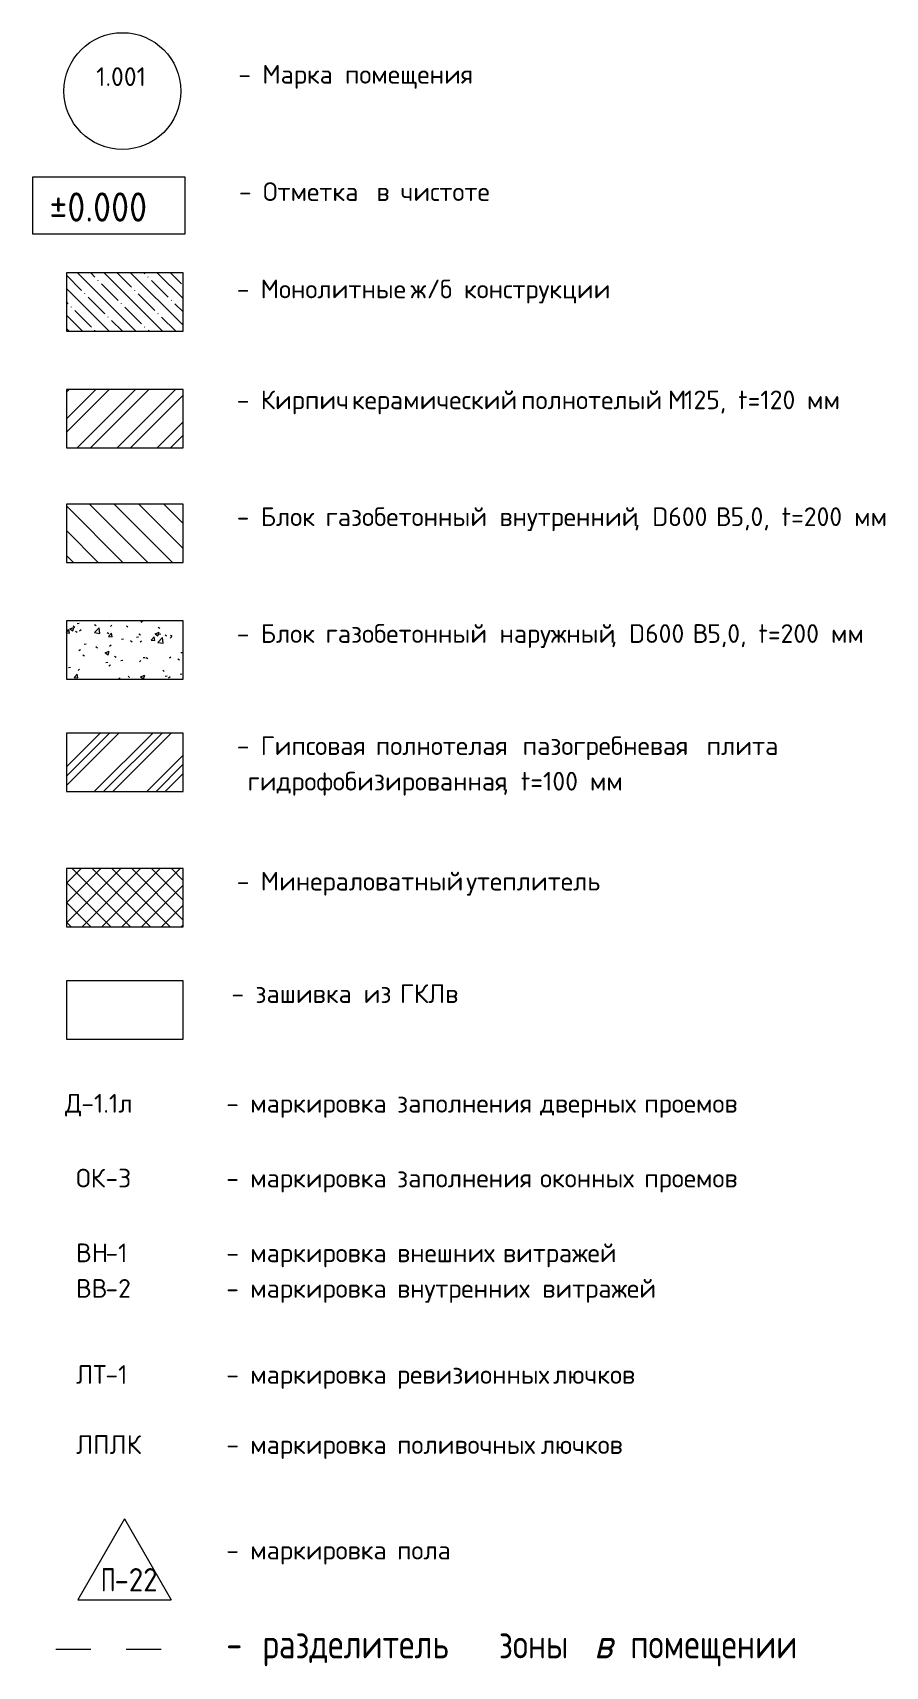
# Model space of a CAD drawing. Header units: millimetres. Extents: x -68946 to 288321, y -402657 to 324925.
# Drawn here: x 54503 to 61801, y -109021 to -95037 of the extents above; entities that cross this region are included whole.
import ezdxf

# ---------------------------------------------------------------- set-up
doc = ezdxf.new("R2010")
doc.units = ezdxf.units.MM
doc.linetypes.add('ADSK_Невидимые', pattern=[500, 300, -200])
doc.linetypes.add('ADSK_Скрыто', pattern=[600, 300, -300])
for name, color, linetype, lineweight in [('A-DETL-____-HDLN', 90, 'ADSK_Невидимые', 9), ('A-DETL-____-OTLN', 250, 'Continuous', 5), ('A-DETL-____-THIN', 250, 'Continuous', 9), ('A-DETL-GENF-OTLN', 250, 'Continuous', 5), ('A-FLOR-____-IDEN', 11, 'Continuous', 9), ('G-____-____-TEXT', 250, 'Continuous', 9)]:
    doc.layers.add(name, color=color, linetype=linetype, lineweight=lineweight)
doc.styles.add('ISOCPEUR_1', font='isocpeur.ttf', dxfattribs={"width": 0.9, "height": 250})
doc.styles.add('ISOCPEUR_5', font='isocpeur.ttf', dxfattribs={"height": 8})
doc.styles.add('ISOCPEUR_7', font='isocpeur.ttf', dxfattribs={"width": 0.9, "height": 2.5})
doc.styles.add('ISOCPEUR_I_1', font='ГОСТ тип А.ttf', dxfattribs={"height": 2500})

msp = doc.modelspace()

# ---------------------------------------------------------------- texts
at = {"layer": 'A-FLOR-____-IDEN', "char_height": 200, "attachment_point": 1, "style": 'ISOCPEUR_1'}
for s, insert, width in [('\\fISOCPEUR|b0|i0|c204|p34|;\\W.7;П', (55087.6257, -108180.5045), 140.295312), ('-22', (55203.3809, -108180.5045), 370.379625)]:
    msp.add_mtext(s, dxfattribs=dict(at, insert=insert, width=width))
at = {"layer": 'G-____-____-TEXT', "color": 7, "attachment_point": 1}
for s, insert, char_height, width, style in [('1.001', (55046.0657, -95333.9192), 160, 521.096875, 'ISOCPEUR_5'), ('Марка', (56468.0287, -95313.9192), 160, 745.569375, 'ISOCPEUR_5'), ('помещения', (57175.7891, -95313.9192), 160, 1298.73375, 'ISOCPEUR_5'), ('- ', (56262.9766, -95313.9192), 160, 248.523125, 'ISOCPEUR_5'), ('Отметка', (56473.357, -96318.2544), 160, 1066.244375, 'ISOCPEUR_5'), (' ±0.000', (54502.8153, -96404.9796), 250, 1354.851875, 'ISOCPEUR_7'), ('- ', (56268.3049, -96318.2544), 160, 248.523125, 'ISOCPEUR_5'), ('\\fISOCPEUR|b0|i0|c204|p34|;в', (57445.7007, -96318.2544), 160, 136.286875, 'ISOCPEUR_5'), ('чистоте', (57650.7528, -96318.2544), 160, 994.0925, 'ISOCPEUR_5'), ('Монолитные', (56454.2905, -97151.3429), 160, 1443.0375, 'ISOCPEUR_5'), ('\\fISOCPEUR|b0|i0|c204|p34|;/', (57876.4259, -97151.3429), 160, 136.286875, 'ISOCPEUR_5'), ('\\fISOCPEUR|b0|i0|c204|p34|;б', (57988.8738, -97151.3429), 160, 136.286875, 'ISOCPEUR_5'), ('- ', (56249.2384, -97151.3429), 160, 248.523125, 'ISOCPEUR_5'), ('\\fISOCPEUR|b0|i0|c204|p34|;ж', (57737.5196, -97151.3429), 160, 168.354375, 'ISOCPEUR_5'), ('конструкции', (58193.9259, -97151.3429), 160, 1523.20625, 'ISOCPEUR_5'), ('Кирпич', (56454.2905, -98100.6678), 160, 833.755, 'ISOCPEUR_5'), ('керамический', (57234.8113, -98100.6678), 160, 1643.459375, 'ISOCPEUR_5'), ('полнотелый', (58683.4051, -98100.6678), 160, 1410.97, 'ISOCPEUR_5'), ('\\fISOCPEUR|b0|i0|c204|p34|;М', (59940.1759, -98100.6678), 160, 168.354375, 'ISOCPEUR_5'), ('125, t=120 ', (60079.0821, -98100.6678), 160, 1274.683125, 'ISOCPEUR_5'), ('мм', (61130.8009, -98100.6678), 160, 304.64125, 'ISOCPEUR_5'), ('- ', (56249.2384, -98100.6678), 160, 248.523125, 'ISOCPEUR_5'), ('Блок', (56454.2905, -99100.6678), 160, 561.18125, 'ISOCPEUR_5'), ('газобетонный', (57009.9155, -99100.6678), 160, 1691.560625, 'ISOCPEUR_5'), ('внутренний', (58498.1967, -99100.6678), 160, 1394.93625, 'ISOCPEUR_5'), (', D600 ', (59649.1342, -99100.6678), 160, 849.78875, 'ISOCPEUR_5'), ('\\fISOCPEUR|b0|i0|c204|p34|;В', (60350.2801, -99100.6678), 160, 152.320625, 'ISOCPEUR_5'), ('5,0, t=200 ', (60475.9571, -99100.6678), 160, 1282.7, 'ISOCPEUR_5'), ('- ', (56249.2384, -99100.6678), 160, 248.523125, 'ISOCPEUR_5'), ('мм', (61534.2905, -99100.6678), 160, 304.64125, 'ISOCPEUR_5'), ('Блок', (56454.2905, -100100.6678), 160, 561.18125, 'ISOCPEUR_5'), ('газобетонный', (57009.9155, -100100.6678), 160, 1691.560625, 'ISOCPEUR_5'), ('наружный', (58498.1967, -100100.6678), 160, 1154.43, 'ISOCPEUR_5'), (', D600 ', (59450.6967, -100100.6678), 160, 849.78875, 'ISOCPEUR_5'), ('\\fISOCPEUR|b0|i0|c204|p34|;В', (60151.8426, -100100.6678), 160, 152.320625, 'ISOCPEUR_5'), ('5,0, t=200 ', (60277.5196, -100100.6678), 160, 1282.7, 'ISOCPEUR_5'), ('- ', (56249.2384, -100100.6678), 160, 248.523125, 'ISOCPEUR_5'), ('мм', (61335.853, -100100.6678), 160, 304.64125, 'ISOCPEUR_5'), ('Гипсовая', (56454.2905, -101060.6678), 160, 1082.278125, 'ISOCPEUR_5'), ('пазогребневая', (58696.6342, -101060.6678), 160, 1795.78, 'ISOCPEUR_5'), ('- ', (56249.2384, -101060.6678), 160, 248.523125, 'ISOCPEUR_5'), ('полнотелая', (57439.8634, -101060.6678), 160, 1410.97, 'ISOCPEUR_5'), ('плита', (60270.9051, -101060.6678), 160, 729.535625, 'ISOCPEUR_5'), ('гидрофобизированная', (56341.8426, -101364.9386), 160, 2645.56875, 'ISOCPEUR_5'), (', t=100 ', (58524.6551, -101364.9386), 160, 905.906875, 'ISOCPEUR_5'), ('мм', (59272.103, -101364.9386), 160, 304.64125, 'ISOCPEUR_5'), ('Минераловатный', (56454.2905, -102220.6678), 160, 2020.2525, 'ISOCPEUR_5'), ('- ', (56249.2384, -102220.6678), 160, 248.523125, 'ISOCPEUR_5'), ('утеплитель', (58213.7696, -102220.6678), 160, 1427.00375, 'ISOCPEUR_5'), ('ГКЛв', (57645.9205, -103183.2442), 160, 577.215, 'ISOCPEUR_5'), ('- ', (56203.9413, -103183.2442), 160, 248.523125, 'ISOCPEUR_5'), ('зашивка', (56408.9934, -103183.2442), 160, 1010.12625, 'ISOCPEUR_5'), ('из', (57335.0351, -103183.2442), 160, 264.556875, 'ISOCPEUR_5'), ('\\fISOCPEUR|b0|i0|c204|p34|;Д', (54780.1084, -104122.0711), 160, 168.354375, 'ISOCPEUR_5'), ('-1.1', (54919.0146, -104122.0711), 160, 384.81, 'ISOCPEUR_5'), ('\\fISOCPEUR|b0|i0|c204|p34|;л', (55236.5146, -104122.0711), 160, 136.286875, 'ISOCPEUR_5'), ('маркировка', (56364.893, -104122.0711), 160, 1410.97, 'ISOCPEUR_5'), ('заполнения', (57621.6639, -104122.0711), 160, 1370.885625, 'ISOCPEUR_5'), ('дверных', (58845.3618, -104122.0711), 160, 970.041875, 'ISOCPEUR_5'), ('проемов', (59738.3305, -104122.0711), 160, 970.041875, 'ISOCPEUR_5'), ('- ', (56159.841, -104122.0711), 160, 248.523125, 'ISOCPEUR_5'), ('ОК', (54873.9778, -104762.0711), 160, 304.64125, 'ISOCPEUR_5'), ('-3', (55125.332, -104762.0711), 160, 272.57375, 'ISOCPEUR_5'), ('- ', (56159.841, -104762.0711), 160, 248.523125, 'ISOCPEUR_5'), ('маркировка', (56364.893, -104762.0711), 160, 1410.97, 'ISOCPEUR_5'), ('заполнения', (57621.6639, -104762.0711), 160, 1370.885625, 'ISOCPEUR_5'), ('оконных', (58845.3618, -104762.0711), 160, 970.041875, 'ISOCPEUR_5'), ('проемов', (59738.3305, -104762.0711), 160, 970.041875, 'ISOCPEUR_5'), ('ВН', (54873.9778, -105402.0711), 160, 304.64125, 'ISOCPEUR_5'), ('-1', (55125.332, -105402.0711), 160, 232.489375, 'ISOCPEUR_5'), ('витражей', (58527.8618, -105402.0711), 160, 1170.46375, 'ISOCPEUR_5'), ('- ', (56159.841, -105402.0711), 160, 248.523125, 'ISOCPEUR_5'), ('маркировка', (56364.893, -105402.0711), 160, 1410.97, 'ISOCPEUR_5'), ('внешних', (57621.6639, -105402.0711), 160, 986.075625, 'ISOCPEUR_5'), ('ВВ', (54873.9778, -105706.3419), 160, 304.64125, 'ISOCPEUR_5'), ('-2', (55125.332, -105706.3419), 160, 272.57375, 'ISOCPEUR_5'), ('витражей', (58865.2055, -105706.3419), 160, 1170.46375, 'ISOCPEUR_5'), ('- ', (56159.841, -105706.3419), 160, 248.523125, 'ISOCPEUR_5'), ('маркировка', (56364.893, -105706.3419), 160, 1410.97, 'ISOCPEUR_5'), ('внутренних', (57621.6639, -105706.3419), 160, 1394.93625, 'ISOCPEUR_5'), ('ЛТ', (54873.9778, -106443.2592), 160, 304.64125, 'ISOCPEUR_5'), ('-1', (55125.332, -106443.2592), 160, 232.489375, 'ISOCPEUR_5'), ('- ', (56159.841, -106443.2592), 160, 248.523125, 'ISOCPEUR_5'), ('маркировка', (56364.893, -106443.2592), 160, 1410.97, 'ISOCPEUR_5'), ('ревизионных', (57621.6639, -106443.2592), 160, 1507.1725, 'ISOCPEUR_5'), ('лючков', (58957.8097, -106443.2592), 160, 841.771875, 'ISOCPEUR_5'), ('ЛПЛК', (54873.9778, -107043.2592), 160, 609.2825, 'ISOCPEUR_5'), ('маркировка', (56364.893, -107043.2592), 160, 1410.97, 'ISOCPEUR_5'), ('поливочных', (57621.6639, -107043.2592), 160, 1378.9025, 'ISOCPEUR_5'), ('лючков', (58851.9764, -107043.2592), 160, 841.771875, 'ISOCPEUR_5'), ('- ', (56159.841, -107043.2592), 160, 248.523125, 'ISOCPEUR_5'), ('- ', (56159.841, -107946.8393), 160, 248.523125, 'ISOCPEUR_5'), ('маркировка', (56364.893, -107946.8393), 160, 1410.97, 'ISOCPEUR_5'), ('пола', (57621.6639, -107946.8393), 160, 561.18125, 'ISOCPEUR_5'), ('разделитель', (56469.4035, -108703.5548), 250, 2279.99925, 'ISOCPEUR_I_1'), ('зоны', (58493.466, -108703.5548), 250, 815.316188, 'ISOCPEUR_I_1'), ('\\fISOCPEUR|b0|i1|c204|p34|;\\W.9;в', (59309.0441, -108703.5548), 250, 202.02525, 'ISOCPEUR_I_1'), ('помещении', (59618.6066, -108703.5548), 250, 1919.239875, 'ISOCPEUR_I_1'), ('- ', (56159.841, -108703.5548), 250, 375.18975, 'ISOCPEUR_I_1')]:
    msp.add_mtext(s, dxfattribs=dict(at, insert=insert, char_height=char_height, width=width, style=style))

# ---------------------------------------------------------------- blocks, each defined once
blk = doc.blocks.new('AAR_СКБ_Марка_Перекрытия - Марка пола-17325028-АР1_Маркировочный план_надземные_Условные обозначения')
at = {"layer": 'A-FLOR-____-IDEN'}
for p, q in [((5755, 4739), (5355, 4046)), ((5755, 4739), (6155, 4046)), ((5355, 4046), (6155, 4046))]:
    blk.add_line(p, q, dxfattribs=at)

# ---------------------------------------------------------------- hatches: boundary and pattern name
at = {"layer": 'A-DETL-GENF-OTLN'}
h = msp.add_hatch(dxfattribs=at)
h.set_pattern_fill('FP_54', color=250, style=0, pattern_type=2)
h.set_pattern_definition([(135, (49533.1, -112497.46), (-114.0493, -114.0493), []), (135, (49647.14, -112497.46), (-114.0493, -114.0493), [201.612, -40.322, 3.353, -36.97])])
h.paths.add_polyline_path([(55791.4427, -97592.4879), (55791.4427, -97092.4879), (54791.4427, -97092.4879), (54791.4427, -97592.4879)])
h = msp.add_hatch(dxfattribs=at)
h.set_pattern_fill('FP_55', color=250, style=0, pattern_type=2)
h.set_pattern_definition([(45, (49533.1, -112497.46), (-171.074, 171.074), []), (45, (49647.14, -112497.46), (-171.074, 171.074), [])])
h.paths.add_polyline_path([(55791.4427, -98592.4879), (55791.4427, -98092.4879), (54791.4427, -98092.4879), (54791.4427, -98592.4879)])
h = msp.add_hatch(dxfattribs=at)
h.set_pattern_fill('FP_56', color=250, style=0, pattern_type=2)
h.set_pattern_definition([(135, (49533.1, -112497.46), (-106.066, -106.066), [])])
h.paths.add_polyline_path([(55791.4427, -99572.4879), (55791.4427, -99072.4879), (54791.4427, -99072.4879), (54791.4427, -99572.4879)])
h = msp.add_hatch(dxfattribs=at)
h.set_pattern_fill('FP_24', color=250, style=0, pattern_type=2)
h.set_pattern_definition([(50, (49533.1, -112497.46), (364.368, -31.878), [38.1, -419.1]), (355, (49533.1, -112497.46), (-70.486, 382.113), [30.48, -335.28]), (100.451, (49563.46, -112500.1), (293.885, 350.233), [32.38, -356.18]), (46.184, (49533.1, -112395.86), (542.158, -84.086), [57.15, -628.65]), (96.636, (49578.3, -112402.86), (474.805, 494.855), [48.57, -534.27]), (351.184, (49533.1, -112395.86), (474.81, 494.85), [45.72, -502.92]), (21, (49583.9, -112421.26), (303.2285, -204.5305), [38.1, -419.1]), (326, (49583.9, -112421.26), (123.604, 368.376), [30.48, -335.28]), (71.451, (49609.16, -112438.3), (426.834, 163.843), [32.38, -356.18]), (37.5, (49533.1, -112497.46), (6.1766, 169.1102), [16.764, -314.452, 16.764, -323.596, -336.55]), (37.5, (49533.1, -112497.46), (6.1766, 169.1102), [-671.576, 16.764, -319.786]), (7.5, (49533.1, -112497.46), (133.6389, 200.3615), [16.764, -177.292, 16.764, -306.832, -128.27]), (7.5, (49533.1, -112497.46), (133.6389, 200.3615), [-517.652, 16.764, -111.506]), (327.5, (49419.81, -112497.46), (271.1818, -11.4584), [16.764, -110.236, 16.764, -379.476, -525.78]), (327.5, (49419.81, -112497.46), (271.1818, -11.4584), [-523.24, 16.764, -509.016]), (317.5, (49369, -112497.46), (296.2585, 50.853), [16.764, -148.336, 16.764, -246.38, -373.38]), (317.5, (49369, -112497.46), (296.2585, 50.853), [-428.244, 16.764, -356.616])])
h.paths.add_polyline_path([(55791.4427, -100572.4879), (55791.4427, -100072.4879), (54791.4427, -100072.4879), (54791.4427, -100572.4879)])
h = msp.add_hatch(dxfattribs=at)
h.set_pattern_fill('FP_7', color=50, style=0, pattern_type=2)
h.set_pattern_definition([(45, (49533.1, -112497.46), (-224.5064, 224.5064), []), (45, (49612.47, -112497.46), (0, 449.013), []), (45, (49453.72, -112497.46), (0, 449.013), [])])
h.paths.add_polyline_path([(55791.4427, -101532.4879), (55791.4427, -101032.4879), (54791.4427, -101032.4879), (54791.4427, -101532.4879)])
h = msp.add_hatch(dxfattribs=at)
h.set_pattern_fill('FP_16', color=50, style=0, pattern_type=2)
h.set_pattern_definition([(135, (49533.09, -112497.46), (-84.8528, -84.8528), []), (225, (49533.09, -112497.46), (84.8528, -84.8528), [])])
h.paths.add_polyline_path([(55791.4427, -102692.4879), (55791.4427, -102192.4879), (54791.4427, -102192.4879), (54791.4427, -102692.4879)])

# ---------------------------------------------------------------- linework, layer by layer
at = {"layer": 'A-DETL-____-HDLN', "linetype": 'ADSK_Скрыто', "lineweight": 5}
msp.add_line((54702.0453, -108874.6143), (55902.0453, -108874.6143), dxfattribs=at)
at = {"layer": 'A-DETL-____-OTLN', "lineweight": 13}
for p, q in [((55791.4427, -103152.4879), (54791.4427, -103152.4879)), ((54791.4427, -103152.4879), (54791.4427, -103652.4879)), ((55791.4427, -103652.4879), (55791.4427, -103152.4879)), ((54791.4427, -103652.4879), (55791.4427, -103652.4879))]:
    msp.add_line(p, q, dxfattribs=at)
at = {"layer": 'A-DETL-____-THIN'}
for p, q in [((55791.4427, -97092.4879), (54791.4427, -97092.4879)), ((54791.4427, -97092.4879), (54791.4427, -97592.4879)), ((55791.4427, -97592.4879), (55791.4427, -97092.4879)), ((54791.4427, -97592.4879), (55791.4427, -97592.4879)), ((55791.4427, -98092.4879), (54791.4427, -98092.4879)), ((54791.4427, -98092.4879), (54791.4427, -98592.4879)), ((55791.4427, -98592.4879), (55791.4427, -98092.4879)), ((54791.4427, -98592.4879), (55791.4427, -98592.4879)), ((55791.4427, -99072.4879), (54791.4427, -99072.4879)), ((54791.4427, -99072.4879), (54791.4427, -99572.4879)), ((55791.4427, -99572.4879), (55791.4427, -99072.4879)), ((54791.4427, -99572.4879), (55791.4427, -99572.4879)), ((55791.4427, -100072.4879), (54791.4427, -100072.4879)), ((54791.4427, -100072.4879), (54791.4427, -100572.4879)), ((55791.4427, -100572.4879), (55791.4427, -100072.4879)), ((54791.4427, -100572.4879), (55791.4427, -100572.4879)), ((55791.4427, -101032.4879), (54791.4427, -101032.4879)), ((54791.4427, -101032.4879), (54791.4427, -101532.4879)), ((55791.4427, -101532.4879), (55791.4427, -101032.4879)), ((54791.4427, -101532.4879), (55791.4427, -101532.4879)), ((55791.4427, -102192.4879), (54791.4427, -102192.4879)), ((54791.4427, -102192.4879), (54791.4427, -102692.4879)), ((55791.4427, -102692.4879), (55791.4427, -102192.4879)), ((54791.4427, -102692.4879), (55791.4427, -102692.4879))]:
    msp.add_line(p, q, dxfattribs=at)
msp.add_circle((55270.9144, -95537.4595), 500, dxfattribs=at)
at = {"layer": 'G-____-____-TEXT', "color": 170, "flags": 128}
msp.add_lwpolyline([(54502.8153, -96271.3338), (55805.3672, -96271.3338), (55805.3672, -96761.3338), (54502.8153, -96761.3338)], close=True, dxfattribs=at)

# ---------------------------------------------------------------- block references
at = {"layer": 'A-FLOR-____-IDEN'}
msp.add_blockref('AAR_СКБ_Марка_Перекрытия - Марка пола-17325028-АР1_Маркировочный план_надземные_Условные обозначения', (49533.0938, -112497.4568), dxfattribs=at)

msp.set_redraw_order([(e.dxf.handle, doc.entitydb.next_handle()) for e in msp.query("TEXT MTEXT ATTDEF DIMENSION ARC_DIMENSION")])  # texts and dimensions are drawn at this point

doc.saveas('drawing.dxf')
